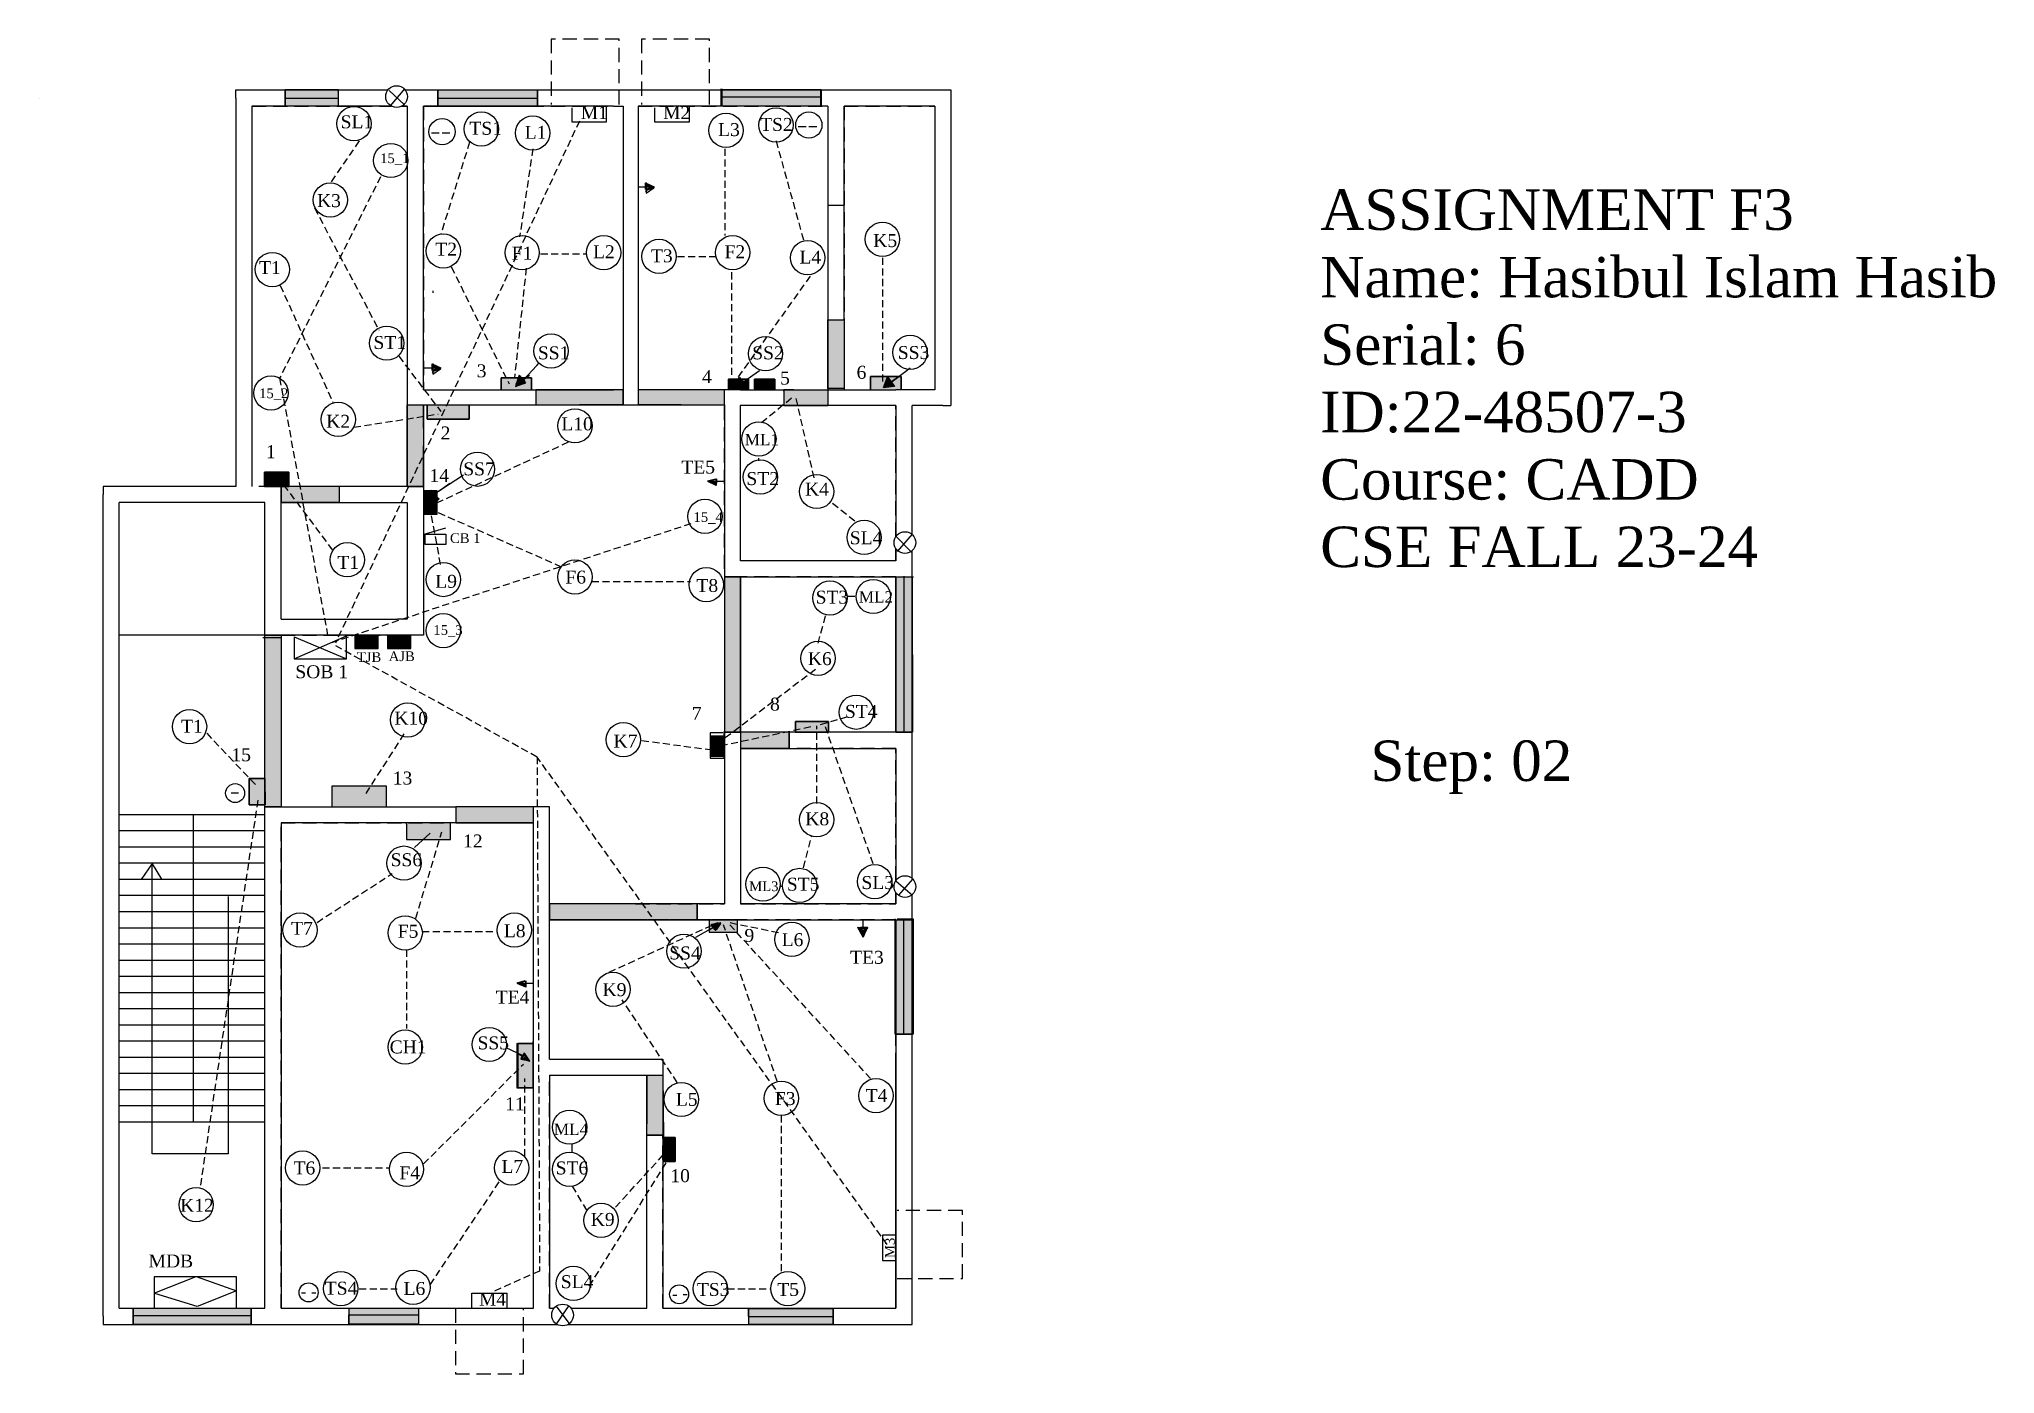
# Model space of a CAD drawing. Header units: inches. Extents: x -273 to 936, y -57 to 768.
import ezdxf

# ---------------------------------------------------------------- set-up
doc = ezdxf.new("R2010")
doc.units = ezdxf.units.IN
doc.header["$LTSCALE"] = 35
doc.header["$MEASUREMENT"] = 0
doc.linetypes.add('HIDDEN', pattern=[0.375, 0.25, -0.125])
doc.linetypes.add('HIDDEN2', pattern=[0.1875, 0.125, -0.0625])

msp = doc.modelspace()

# ---------------------------------------------------------------- texts
at = {"attachment_point": 1}
for s, insert, char_height, width in [('{\\fTimes New Roman|b0|i0|c0|p18;\\C102;M1}', (61.8, 726.7), 8, 93.732), ('{\\fTimes New Roman|b0|i0|c0|p18;\\C102;M2}', (112.7, 726.7), 8, 93.732), ('{\\fTimes New Roman|b0|i0|c0|p18;SL1}', (-86.6, 721), 8, 93.732), ('{\\fTimes New Roman|b0|i0|c0|p18;TS1}', (-7, 717), 8, 93.732), ('{\\fTimes New Roman|b0|i0|c0|p18;L1}', (27.2, 714.5), 8, 93.732), ('{\\fTimes New Roman|b0|i0|c0|p18;L3}', (146.7, 716.2), 8, 93.732), ('{\\fTimes New Roman|b0|i0|c0|p18;TS2}', (172.7, 719.4), 8, 93.732), ('{\\fTimes New Roman|b0|i0|c0|p18;15_1}', (-62.2, 697.5), 6, 93.732), ('{\\fTimes New Roman|b0|i0|c0|p18;K3}', (-101.2, 672.3), 8, 93.732), ('{\\fTimes New Roman|b0|i0|c0|p18;\\C6;ASSIGNMENT F3\\PName: Hasibul Islam Hasib\\PSerial: 6\\PID:22-48507-3\\PCourse: CADD\\PCSE FALL 23-24}', (518.9, 675.2), 25, 568.234), ('{\\fTimes New Roman|b0|i0|c0|p18;T2}', (-28.1, 642.3), 8, 93.732), ('{\\fTimes New Roman|b0|i0|c0|p18;L2}', (69.4, 640.7), 8, 93.732), ('{\\fTimes New Roman|b0|i0|c0|p18;F2}', (150.7, 640.7), 8, 93.732), ('{\\fTimes New Roman|b0|i0|c0|p18;K5}', (242.6, 647.6), 8, 93.732), ('{\\fTimes New Roman|b0|i0|c0|p18;T1}', (-137, 630.9), 8, 93.732), ('{\\fTimes New Roman|b0|i0|c0|p18;F1}', (19.1, 639.8), 8, 93.732), ('{\\fTimes New Roman|b0|i0|c0|p18;T3}', (105.2, 638.2), 8, 93.732), ('{\\fTimes New Roman|b0|i0|c0|p18;L4}', (197, 637.4), 8, 93.732), ('{\\fTimes New Roman|b0|i0|c0|p18;ST1}', (-66.3, 584.6), 8, 93.732), ('{\\fTimes New Roman|b0|i0|c0|p18;SS1}', (35.3, 578.2), 8, 93.732), ('{\\fTimes New Roman|b0|i0|c0|p18;SS2}', (167.8, 578.2), 8, 93.732), ('{\\fTimes New Roman|b0|i0|c0|p18;SS3}', (257.8, 578.4), 8, 93.732), ('{\\fTimes New Roman|b0|i0|c0|p18;\\C30;3}', (-2.5, 567.1), 8, 93.732), ('{\\fTimes New Roman|b0|i0|c0|p18;\\C30;4}', (136.8, 563.5), 8, 93.732), ('{\\fTimes New Roman|b0|i0|c0|p18;\\C30;5}', (185, 562.6), 8, 93.732), ('{\\fTimes New Roman|b0|i0|c0|p18;\\C30;6}', (232.3, 566.2), 8, 93.732), ('{\\fTimes New Roman|b0|i0|c0|p18;15_2}', (-137, 552.2), 6, 93.732), ('{\\fTimes New Roman|b0|i0|c0|p18;K2}', (-95.5, 535.9), 8, 93.732), ('{\\fTimes New Roman|b0|i0|c0|p18;L10}', (49.8, 534.3), 8, 93.732), ('{\\fTimes New Roman|b0|i0|c0|p18;\\C30;2}', (-24.8, 528.7), 8, 93.732), ('{\\fTimes New Roman|b0|i0|c0|p18;ML1}', (163.2, 524.1), 7, 93.732), ('{\\fTimes New Roman|b0|i0|c0|p18;\\C30;1}', (-132.8, 517.1), 8, 93.732), ('{\\fTimes New Roman|b0|i0|c0|p18;\\C30;14}', (-31.7, 502.4), 8, 93.732), ('{\\fTimes New Roman|b0|i0|c0|p18;SS7}', (-10.8, 506.5), 8, 93.732), ('{\\fTimes New Roman|b0|i0|c0|p18;\\C52;TE5}', (124, 507.6), 8, 93.732), ('{\\fTimes New Roman|b0|i0|c0|p18;ST2}', (164.2, 500.5), 8, 93.732), ('{\\fTimes New Roman|b0|i0|c0|p18;K4}', (200.4, 494), 8, 93.732), ('{\\fTimes New Roman|b0|i0|c0|p18;\\C102;15_4}', (131.5, 475.7), 6, 93.732), ('{\\fTimes New Roman|b0|i0|c0|p18;\\C4;CB 1}', (-19, 462.7), 6, 93.732), ('{\\fTimes New Roman|b0|i0|c0|p18;SL4}', (228.1, 463.9), 8, 93.732), ('{\\fTimes New Roman|b0|i0|c0|p18;T1}', (-88.6, 448.7), 8, 93.732), ('{\\fTimes New Roman|b0|i0|c0|p18;L9}', (-28.1, 437), 8, 93.732), ('{\\fTimes New Roman|b0|i0|c0|p18;F6}', (52.3, 439.6), 8, 93.732), ('{\\fTimes New Roman|b0|i0|c0|p18;T8}', (133.3, 434.4), 8, 93.732), ('{\\fTimes New Roman|b0|i0|c0|p18;ST3}', (207, 427.2), 8, 93.732), ('{\\fTimes New Roman|b0|i0|c0|p18;ML2}', (233.7, 426.9), 7, 93.732), ('{\\fTimes New Roman|b0|i0|c0|p18;\\C102;15_3}', (-29.3, 405.9), 6, 93.732), ('{\\fTimes New Roman|b0|i0|c0|p18;\\C52;TJB}', (-76.6, 389.2), 6, 93.732), ('{\\fTimes New Roman|b0|i0|c0|p18;\\C140;AJB}', (-56.9, 389.7), 6, 93.732), ('{\\fTimes New Roman|b0|i0|c0|p18;K6}', (202.2, 389.2), 8, 93.732), ('{\\fTimes New Roman|b0|i0|c0|p18;\\C30;SOB 1}', (-114.6, 381.1), 8, 93.732), ('{\\fTimes New Roman|b0|i0|c0|p18;K10}', (-53.4, 352.4), 8, 93.732), ('{\\fTimes New Roman|b0|i0|c0|p18;\\C30;7}', (130.5, 355.4), 8, 93.732), ('{\\fTimes New Roman|b0|i0|c0|p18;\\C30;8}', (178.8, 361.1), 8, 93.732), ('{\\fTimes New Roman|b0|i0|c0|p18;ST4}', (225.1, 356.6), 8, 93.732), ('{\\fTimes New Roman|b0|i0|c0|p18;T1}', (-185.2, 347.4), 8, 93.732), ('{\\fTimes New Roman|b0|i0|c0|p18;\\C30;15}', (-154.1, 329.8), 8, 93.732), ('{\\fTimes New Roman|b0|i0|c0|p18;K7}', (82.1, 338.2), 8, 93.732), ('{\\fTimes New Roman|b0|i0|c0|p18;\\C30;13}', (-54.4, 315.4), 8, 93.732), ('{\\fTimes New Roman|b0|i0|c0|p18;K8}', (200.6, 290.2), 8, 93.732), ('{\\fTimes New Roman|b0|i0|c0|p18;\\C30;12}', (-10.9, 276.5), 8, 93.732), ('{\\fTimes New Roman|b0|i0|c0|p18;SS6}', (-55.7, 264.9), 8, 93.732), ('{\\fTimes New Roman|b0|i0|c0|p18;ML3}', (165.9, 247.5), 6, 93.732), ('{\\fTimes New Roman|b0|i0|c0|p18;ST5}', (189.2, 249.8), 8, 93.732), ('{\\fTimes New Roman|b0|i0|c0|p18;SL3}', (235.3, 250.8), 8, 93.732), ('{\\fTimes New Roman|b0|i0|c0|p18;T7}', (-117.2, 222.5), 8, 93.732), ('{\\fTimes New Roman|b0|i0|c0|p18;F5}', (-51.3, 220.7), 8, 93.732), ('{\\fTimes New Roman|b0|i0|c0|p18;L8}', (14.3, 221), 8, 93.732), ('{\\fTimes New Roman|b0|i0|c0|p18;\\C30;9}', (163, 218.1), 8, 93.732), ('{\\fTimes New Roman|b0|i0|c0|p18;SS4}', (116.5, 207.3), 8, 93.732), ('{\\fTimes New Roman|b0|i0|c0|p18;L6}', (186, 215.5), 8, 93.732), ('{\\fTimes New Roman|b0|i0|c0|p18;\\C52;TE3}', (228.3, 204.6), 8, 93.732), ('{\\fTimes New Roman|b0|i0|c0|p18;K9}', (75.3, 184.6), 8, 93.732), ('{\\fTimes New Roman|b0|i0|c0|p18;\\C52;TE4}', (9.3, 180), 8, 93.732), ('{\\fTimes New Roman|b0|i0|c0|p18;CH1}', (-56.3, 149.2), 8, 93.732), ('{\\fTimes New Roman|b0|i0|c0|p18;SS5}', (-2, 151.7), 8, 93.732), ('{\\fTimes New Roman|b0|i0|c0|p18;\\C30;11}', (15.1, 114), 8, 93.732), ('{\\fTimes New Roman|b0|i0|c0|p18;L5}', (120.6, 116.8), 8, 93.732), ('{\\fTimes New Roman|b0|i0|c0|p18;F3}', (181.8, 117.3), 8, 93.732), ('{\\fTimes New Roman|b0|i0|c0|p18;T4}', (237.9, 119.2), 8, 93.732), ('{\\fTimes New Roman|b0|i0|c0|p18;ML4}', (45.2, 97.8), 7, 93.732), ('{\\fTimes New Roman|b0|i0|c0|p18;T6}', (-115.7, 74.4), 8, 93.732), ('{\\fTimes New Roman|b0|i0|c0|p18;L7}', (12.8, 75.3), 8, 93.732), ('{\\fTimes New Roman|b0|i0|c0|p18;ST6}', (46.3, 74.4), 8, 93.732), ('{\\fTimes New Roman|b0|i0|c0|p18;F4}', (-50.3, 71.4), 8, 93.732), ('{\\fTimes New Roman|b0|i0|c0|p18;\\C30;10}', (117.2, 69.6), 8, 93.732), ('{\\fTimes New Roman|b0|i0|c0|p18;K12}', (-185.8, 51.3), 8, 93.732), ('{\\fTimes New Roman|b0|i0|c0|p18;K9}', (68, 42.6), 8, 93.732), ('{\\fTimes New Roman|b0|i0|c0|p18;\\C30;MDB}', (-205.3, 16.9), 8, 93.732), ('{\\fTimes New Roman|b0|i0|c0|p18;TS4}', (-96.4, 0.1), 8, 93.732), ('{\\fTimes New Roman|b0|i0|c0|p18;SL4}', (49.5, 4.1), 8, 93.732), ('{\\fTimes New Roman|b0|i0|c0|p18;L6}', (-47.7, -0.1), 8, 93.732), ('{\\fTimes New Roman|b0|i0|c0|p18;\\C102;M4}', (-1.1, -6.7), 8, 93.732), ('{\\fTimes New Roman|b0|i0|c0|p18;TS3}', (133.6, -0.7), 8, 93.732), ('{\\fTimes New Roman|b0|i0|c0|p18;T5}', (183.3, -0.7), 8, 93.732)]:
    msp.add_mtext(s, dxfattribs=dict(at, insert=insert, char_height=char_height, width=width))
at = {"linetype": 'HIDDEN2', "insert": (549.9, 334.6), "char_height": 25, "width": 307.125, "attachment_point": 1}
msp.add_mtext('{\\fTimes New Roman|b0|i0|c0|p18;Step: 02}', dxfattribs=at)
at = {"insert": (249.9, 14.7), "char_height": 6, "width": 93.732, "attachment_point": 1, "rotation": 90}
msp.add_mtext('{\\fTimes New Roman|b0|i0|c0|p18;\\C102;M3}', dxfattribs=at)

# ---------------------------------------------------------------- hatches: boundary and pattern name
h = msp.add_hatch(color=256)
h.set_gradient(color1=(10, 245, 41), color2=(157, 251, 170), one_color=1, tint=0.8, name='CYLINDER')
h.paths.add_polyline_path([(-121, 736.7), (-121, 726.7), (-88.1, 726.7), (-88.1, 736), (-88.1, 736.7)])
at = {"linetype": 'HIDDEN2'}
h = msp.add_hatch(color=256, dxfattribs=at)
h.set_gradient(color1=(251, 255, 0), one_color=1, tint=1)
h.paths.add_polyline_path([(-88.1, 731.7), (-88.1, 736), (-88.1, 736.7), (-120.9, 736.7), (-120.9, 731.7)])
h.paths.add_polyline_path([(-88.1, 726.8), (-88.1, 731.7), (-120.9, 731.7), (-120.9, 726.8)])
h = msp.add_hatch(color=256)
h.set_gradient(color1=(10, 245, 41), color2=(157, 251, 170), one_color=1, tint=0.8, name='CYLINDER')
h.paths.add_polyline_path([(35.1, 726.7), (35.1, 736.7), (-26.7, 736.7), (-26.7, 726.7)])
h = msp.add_hatch(color=256, dxfattribs=at)
h.set_gradient(color1=(251, 255, 0), one_color=1, tint=1)
h.paths.add_polyline_path([(35.1, 736.6), (-26.6, 736.6), (-26.6, 731.6), (35.1, 731.6)])
h.paths.add_polyline_path([(35.1, 731.6), (-26.6, 731.6), (-26.6, 726.7), (35.1, 726.7)])
h = msp.add_hatch(color=256)
h.set_gradient(color1=(10, 245, 41), color2=(157, 251, 170), one_color=1, tint=0.8, name='CYLINDER')
h.paths.add_polyline_path([(210, 726.7), (210, 736.7), (149, 736.7), (149, 726.7)])
h = msp.add_hatch(color=256, dxfattribs=at)
h.set_gradient(color1=(251, 255, 0), one_color=1, tint=1)
h.paths.add_polyline_path([(210, 732.4), (210, 736.7), (149, 736.7), (149, 732.4)])
h.paths.add_polyline_path([(210, 726.7), (210, 732.4), (149, 732.4), (149, 726.7)])
h = msp.add_hatch(color=256)
h.set_gradient(color1=(187, 228, 180), color2=(187, 228, 180), one_color=1, tint=0.8, name='CYLINDER')
h.paths.add_polyline_path([(214.6, 552.1), (214.6, 551.4), (224.6, 551.4), (224.6, 552.1), (224.6, 594.7), (214.6, 594.7)])
h = msp.add_hatch(color=256)
h.set_gradient(color1=(196, 217, 191), color2=(196, 217, 191), one_color=1, tint=0.8, name='CYLINDER')
h.paths.add_polyline_path([(21.7, 554.3), (24.9, 558.4), (24.2, 557.5), (25.1, 558.4), (24.9, 558.7), (24.4, 558.7), (21.8, 554.9), (23.1, 558.7), (12.6, 558.7), (12.6, 551.4), (31.4, 551.4), (31.4, 558.7), (27.7, 558.7), (26.3, 557.7), (27, 556.7), (26.9, 556.6), (27.7, 555.6), (27.1, 555.5)])
h = msp.add_hatch(color=256)
h.set_gradient(color1=(196, 217, 191), color2=(196, 217, 191), one_color=1, tint=0.8, name='CYLINDER')
h.paths.add_polyline_path([(157.9, 553.4), (159.5, 558), (153.2, 558), (153.2, 552), (153.2, 551.4), (160.6, 551.4), (165.6, 551.4), (165.6, 551.5), (165.6, 552.6), (165.6, 558), (164.8, 558), (162.4, 556.2), (163.1, 555.2), (163, 555.1), (163.8, 554), (163.2, 554), (157.8, 552.8), (161, 556.9), (160.3, 556), (161.2, 556.9), (160.7, 557.6)])
h = msp.add_hatch(color=256)
h.set_gradient(color1=(196, 217, 191), color2=(196, 217, 191), one_color=1, tint=0.8, name='CYLINDER')
h.paths.add_polyline_path([(169.3, 558), (169.3, 552), (169.3, 551.4), (181.8, 551.4), (181.7, 552.6), (181.7, 558)])
h = msp.add_hatch(color=256)
h.set_gradient(color1=(196, 217, 191), color2=(196, 217, 191), one_color=1, tint=0.8, name='CYLINDER')
h.paths.add_polyline_path([(259.8, 559.6), (240.9, 559.6), (240.9, 551.5), (240.9, 551.4), (256.6, 551.4), (259.8, 551.4), (259.8, 551.5)])
h.paths.add_polyline_path([(252.3, 557.8), (252.8, 557.2), (252.9, 557.3), (252.5, 558), (252.5, 558)], flags=0)
h.paths.add_polyline_path([(248.9, 552.8), (251, 558.2), (251.2, 558.8), (251.3, 558.8), (251.5, 559.3), (252, 558.6), (251.9, 558.4), (252.4, 557.3), (252.6, 556.9), (252.8, 557.1), (253.6, 556), (253.8, 556.2), (254.5, 555.2), (254.5, 555.1), (255.3, 554), (254.8, 554), (255, 553.7), (255.2, 553.7), (255, 553.7), (255.2, 553.5)], flags=16)
h.paths.add_polyline_path([(254.5, 554.2), (253.3, 554), (254.6, 553.7), (251.6, 553.3), (249.3, 552.8), (249.5, 553.1), (249.3, 553.1), (249.5, 553.4), (249.6, 553.6), (249.5, 553.5), (249.7, 553.8), (251.2, 557.6), (249.1, 552.9), (251.5, 559), (251.6, 558.7), (251.7, 558.7), (252.4, 557.3), (252.3, 557.2), (252.5, 557), (252.5, 557), (252.5, 557), (253, 556), (253.2, 556.2), (253, 555.9), (253.2, 555.4), (254, 555.7), (253.8, 555.1), (254, 555.2), (253.8, 555.1), (253.7, 554.5), (254.5, 554.6), (253.6, 554.3)], flags=0)
h.paths.add_polyline_path([(252.9, 554.6), (253, 554.4), (252.7, 554.6), (252.1, 554.3), (251.3, 553.7), (249.8, 553.2), (251.3, 555.2), (251.1, 555.3), (251.1, 555), (251.1, 555.3), (250.8, 555.5), (251.2, 555.5), (251.6, 556.8), (251.9, 556.3), (252, 557), (252.3, 556.1), (252.5, 556.8), (252.7, 555.6), (252.8, 555.6), (252.7, 555.6), (252.8, 555.1), (253.6, 555.5), (252.9, 554.9), (252.9, 554.6), (253, 554.7)], flags=0)
h = msp.add_hatch(color=256)
h.set_gradient(color1=(187, 228, 180), color2=(187, 228, 180), one_color=1, tint=0.8, name='CYLINDER')
h.paths.add_polyline_path([(88.1, 542), (88.1, 551.4), (82, 551.4), (34, 551.4), (34, 542)])
h = msp.add_hatch(color=256)
h.set_gradient(color1=(187, 228, 180), color2=(187, 228, 180), one_color=1, tint=0.8, name='CYLINDER')
h.paths.add_polyline_path([(145.3, 542), (150.6, 542), (150.6, 551.4), (145.3, 551.4), (97.3, 551.4), (97.3, 542)])
h = msp.add_hatch(color=256)
h.set_gradient(color1=(187, 228, 180), color2=(187, 228, 180), one_color=1, tint=0.8, name='CYLINDER')
h.paths.add_polyline_path([(193.5, 551.4), (187.3, 551.4), (187.3, 550.5), (187.3, 541.7), (214.6, 541.7), (214.6, 551.4)])
h = msp.add_hatch(color=256)
h.set_gradient(color1=(187, 228, 180), color2=(187, 228, 180), one_color=1, tint=0.8, name='CYLINDER')
h.paths.add_polyline_path([(-35.4, 527.7), (-35.4, 542), (-45.4, 542), (-45.4, 527.7), (-45.4, 491.7), (-35.4, 491.7)])
h = msp.add_hatch(color=256)
h.set_gradient(color1=(196, 217, 191), color2=(196, 217, 191), one_color=1, tint=0.8, name='CYLINDER')
h.paths.add_polyline_path([(-7.2, 533.3), (-7.2, 542), (-33.1, 542), (-33.1, 533.3)])
h = msp.add_hatch(color=256)
h.set_gradient(color1=(196, 217, 191), color2=(196, 217, 191), one_color=1, tint=0.8, name='CYLINDER')
h.paths.add_polyline_path([(-133.7, 500.4), (-133.7, 491.9), (-133.7, 491.7), (-128.4, 491.7), (-123.4, 491.7), (-118.7, 491.7), (-118.7, 491.9), (-118.7, 500.4)])
h = msp.add_hatch(color=256)
h.set_gradient(color1=(187, 228, 180), color2=(187, 228, 180), one_color=1, tint=0.8, name='CYLINDER')
h.paths.add_polyline_path([(-123.4, 491.7), (-123.4, 481.7), (-87.4, 481.7), (-87.4, 491.7)])
h = msp.add_hatch(color=256)
h.set_gradient(color1=(196, 217, 191), color2=(196, 217, 191), one_color=1, tint=0.8, name='CYLINDER')
h.paths.add_polyline_path([(-35.4, 474.6), (-34.9, 474.6), (-26.9, 474.6), (-26.9, 489), (-34.1, 489), (-35.4, 489)])
h = msp.add_hatch(color=256)
h.set_gradient(color1=(187, 228, 180), color2=(187, 228, 180), one_color=1, tint=0.8, name='CYLINDER')
h.paths.add_polyline_path([(160.6, 435.7), (150.6, 435.7), (150.6, 387.7), (150.6, 339.7), (160.6, 339.7)])
h = msp.add_hatch(color=256)
h.set_gradient(color1=(10, 245, 41), color2=(157, 251, 170), one_color=1, tint=0.8, name='CYLINDER')
h.paths.add_polyline_path([(266.6, 435.7), (256.6, 435.7), (256.6, 339.7), (266.6, 339.7)])
h = msp.add_hatch(color=256, dxfattribs=at)
h.set_gradient(color1=(251, 255, 0), one_color=1, tint=1)
h.paths.add_polyline_path([(256.6, 339.7), (266.6, 339.7), (266.6, 435.7), (256.6, 435.7)])
h = msp.add_hatch(color=256)
h.set_gradient(color1=(187, 228, 180), color2=(187, 228, 180), one_color=1, tint=0.8, name='CYLINDER')
h.paths.add_polyline_path([(-123.4, 399.7), (-133.4, 399.7), (-133.4, 293.7), (-123.4, 293.7)])
h = msp.add_hatch(color=256)
h.set_gradient(color1=(142, 170, 85), one_color=1, tint=1)
h.paths.add_polyline_path([(-63.5, 391.5), (-63.5, 398.7), (-63.5, 399.7), (-77.9, 399.7), (-77.9, 399.4), (-77.9, 391.5)])
h = msp.add_hatch(color=256)
h.set_gradient(color1=(142, 170, 85), color2=(162, 185, 116), one_color=1, tint=0.59, name='HEMISPHERICAL')
h.paths.add_polyline_path([(-63.5, 391.5), (-63.5, 398.7), (-63.5, 399.7), (-77.9, 399.7), (-77.9, 399.4), (-77.9, 391.5)])
h = msp.add_hatch(color=256)
h.set_gradient(color1=(40, 192, 215), color2=(78, 203, 223), one_color=1, tint=0.59, name='HEMISPHERICAL')
h.paths.add_polyline_path([(-43.3, 391.5), (-43.3, 398.7), (-43.3, 399.7), (-57.7, 399.7), (-57.7, 399.4), (-57.7, 391.5)])
h = msp.add_hatch(color=256)
h.set_gradient(color1=(187, 228, 180), color2=(187, 228, 180), one_color=1, tint=0.8, name='CYLINDER')
h.paths.add_polyline_path([(160.6, 339.7), (160.6, 329.7), (190.6, 329.7), (190.6, 339.7)])
h = msp.add_hatch(color=256)
h.set_gradient(color1=(196, 217, 191), color2=(196, 217, 191), one_color=1, tint=0.8, name='CYLINDER')
h.paths.add_polyline_path([(215, 339.7), (215, 340.5), (215, 346.3), (194.5, 346.3), (194.5, 339.9), (194.5, 339.9), (194.5, 339.7)])
h = msp.add_hatch(color=256)
h.set_gradient(color1=(196, 217, 191), color2=(196, 217, 191), one_color=1, tint=0.8, name='CYLINDER')
h.paths.add_polyline_path([(142.2, 325), (150.6, 325), (150.6, 337.5), (142.2, 337.5)])
h = msp.add_hatch(color=256)
h.set_gradient(color1=(196, 217, 191), color2=(196, 217, 191), one_color=1, tint=0.8, name='CYLINDER')
h.paths.add_polyline_path([(-143.2, 311.1), (-143.2, 294.9), (-134.3, 294.9), (-134.2, 294.9), (-133.4, 294.9), (-133.4, 311.1), (-133.5, 311.1)])
h = msp.add_hatch(color=256)
h.set_gradient(color1=(196, 217, 191), color2=(196, 217, 191), one_color=1, tint=0.8, name='CYLINDER')
h.paths.add_polyline_path([(-58.4, 293.7), (-58.4, 306.5), (-91.8, 306.5), (-91.8, 293.7)])
h = msp.add_hatch(color=256)
h.set_gradient(color1=(187, 228, 180), color2=(187, 228, 180), one_color=1, tint=0.8, name='CYLINDER')
h.paths.add_polyline_path([(-15.4, 293.7), (-15.4, 283.7), (32.6, 283.7), (32.6, 293.7)])
h = msp.add_hatch(color=256)
h.set_gradient(color1=(196, 217, 191), color2=(196, 217, 191), one_color=1, tint=0.8, name='CYLINDER')
h.paths.add_polyline_path([(-45.9, 283.7), (-45.9, 283.6), (-45.9, 282.8), (-45.9, 273.4), (-18.7, 273.4), (-18.7, 282.8), (-18.7, 283.7)])
h = msp.add_hatch(color=256)
h.set_gradient(color1=(187, 228, 180), color2=(187, 228, 180), one_color=1, tint=0.8, name='CYLINDER')
h.paths.add_polyline_path([(112.6, 127.7), (102.6, 127.7), (102.6, 97.7), (102.6, 90.7), (112.6, 90.7), (112.6, 97.7)])
h.paths.add_polyline_path([(42.6, 233.7), (42.6, 223.7), (90.6, 223.7), (133.8, 223.7), (133.8, 233.7), (90.6, 233.7)])
h = msp.add_hatch(color=256)
h.set_gradient(color1=(196, 217, 191), color2=(196, 217, 191), one_color=1, tint=0.8, name='CYLINDER')
h.paths.add_polyline_path([(158.6, 216.1), (158.6, 223.7), (141.1, 223.7), (141.1, 217.6), (143.7, 219.1), (143.1, 219.9), (142.3, 220.8), (148.5, 222), (147.2, 220.4), (145.1, 217.2), (144.7, 217.7), (144.7, 217.7), (143.7, 219.1), (141.1, 217.6), (141.1, 216.1)])
h = msp.add_hatch(color=256, dxfattribs=at)
h.set_gradient(color1=(251, 255, 0), one_color=1, tint=1)
h.paths.add_polyline_path([(256.6, 153.1), (261.4, 153.1), (261.4, 223.8), (256.6, 223.8)])
h.paths.add_polyline_path([(266.6, 224.4), (261.4, 224.4), (261.4, 153.1), (266.6, 153.1)])
h = msp.add_hatch(color=256)
h.set_gradient(color1=(10, 245, 41), color2=(157, 251, 170), one_color=1, tint=0.8, name='CYLINDER')
h.paths.add_polyline_path([(266.6, 223.8), (256.6, 223.8), (256.6, 153.1), (266.6, 153.1)])
h = msp.add_hatch(color=256)
h.set_gradient(color1=(196, 217, 191), color2=(196, 217, 191), one_color=1, tint=0.8, name='CYLINDER')
h.paths.add_polyline_path([(32.6, 147.4), (23, 147.4), (23, 141.2), (25.9, 139.8), (26.4, 140.6), (26.9, 141.6), (30.4, 136.4), (28.4, 137), (24.7, 137.6), (25, 138.2), (25, 138.2), (25.9, 139.8), (23, 141.2), (23, 120.2), (32.6, 120.2)])
h = msp.add_hatch(color=256)
h.set_gradient(color1=(196, 217, 191), color2=(196, 217, 191), one_color=1, tint=0.8, name='CYLINDER')
h.paths.add_polyline_path([(112.6, 74.4), (120.1, 74.4), (120.1, 89.2), (112.6, 89.2)])
h = msp.add_hatch(color=256)
h.set_gradient(color1=(10, 245, 41), color2=(157, 251, 170), one_color=1, tint=0.8, name='CYLINDER')
h.paths.add_polyline_path([(-141.8, -26.3), (-141.8, -16.3), (-150.9, -16.3), (-150.9, -16.3), (-201.9, -16.3), (-201.9, -16.3), (-214.9, -16.3), (-214.9, -26.3)])
h = msp.add_hatch(color=256, dxfattribs=at)
h.set_gradient(color1=(251, 255, 0), one_color=1, tint=1)
h.paths.add_polyline_path([(217.8, -21.5), (217.8, -16.6), (165.6, -16.6), (165.6, -21.5)])
h.paths.add_polyline_path([(217.8, -26.1), (217.8, -21.5), (165.6, -21.5), (165.6, -26.1)])
h.paths.add_polyline_path([(-38.4, -20.3), (-38.4, -16.3), (-81.5, -16.3), (-81.5, -20.3)])
h.paths.add_polyline_path([(-81.5, -20.3), (-81.5, -26.1), (-38.4, -26.1), (-38.4, -20.3)])
h.paths.add_polyline_path([(-214.9, -16.5), (-214.9, -20.8), (-141.8, -20.8), (-141.8, -16.5)])
h.paths.add_polyline_path([(-214.9, -20.8), (-214.9, -26.2), (-141.8, -26.2), (-141.8, -20.8)])
h = msp.add_hatch(color=256)
h.set_gradient(color1=(10, 245, 41), color2=(157, 251, 170), one_color=1, tint=0.8, name='CYLINDER')
h.paths.add_polyline_path([(-38.4, -26.3), (-38.4, -16.3), (-81.5, -16.3), (-81.5, -26.3)])
h = msp.add_hatch(color=256)
h.set_gradient(color1=(10, 245, 41), color2=(157, 251, 170), one_color=1, tint=0.8, name='CYLINDER')
h.paths.add_polyline_path([(165.5, -16.3), (165.5, -26.3), (217.9, -26.3), (217.9, -16.3)])
h = msp.add_hatch(color=256, dxfattribs=at)
h.set_gradient(color1=(251, 255, 0), one_color=1, tint=1)
h.paths.add_polyline_path([(217.8, -21.5), (217.8, -16.6), (165.6, -16.6), (165.6, -21.5)])
h.paths.add_polyline_path([(217.8, -26.1), (217.8, -21.5), (165.6, -21.5), (165.6, -26.1)])

# ---------------------------------------------------------------- linework, layer by layer
at = {"linetype": 'HIDDEN'}
for p, q in [((85.6, 768.1), (43.5, 768.1)), ((43.5, 768.1), (43.5, 727.7)), ((85.6, 727.7), (85.6, 768.1)), ((141.3, 768.1), (99.3, 768.1)), ((99.3, 768.1), (99.3, 727.7)), ((141.3, 727.7), (141.3, 768.1)), ((-141.4, 726.7), (-141.4, 491.7)), ((-141.4, 726.7), (-55.2, 726.7)), ((-55.2, 726.7), (-141.4, 726.7)), ((-45.4, 726.7), (-48.8, 726.7)), ((-48.8, 726.7), (-45.4, 726.7)), ((-45.4, 726.7), (-45.4, 527.7)), ((-35.4, 726.7), (82, 726.7)), ((-35.4, 726.7), (-35.4, 551.4)), ((82, 726.7), (-35.4, 726.7)), ((97.3, 726.7), (214.6, 726.7)), ((214.6, 726.7), (97.3, 726.7)), ((214.6, 726.7), (214.6, 594.7)), ((224.6, 726.7), (280.6, 726.7)), ((280.6, 726.7), (224.6, 726.7)), ((224.6, 726.7), (224.6, 594.7)), ((-35.4, 542), (-35.4, 527.7)), ((145.3, 542), (150.6, 542)), ((150.6, 440.7), (150.6, 542)), ((160.6, 445.7), (160.6, 541.7)), ((256.6, 460.6), (256.6, 541.7)), ((256.6, 460.6), (256.6, 541.7)), ((256.6, 460.6), (256.6, 541.7)), ((-128.4, 491.7), (-141.4, 491.7)), ((256.6, 445.7), (256.6, 453.2)), ((256.6, 445.7), (256.6, 453.2)), ((256.6, 445.7), (256.6, 453.2)), ((256.6, 435.7), (155.6, 435.7)), ((256.6, 445.7), (160.6, 445.7)), ((256.6, 339.7), (256.6, 435.7)), ((-123.4, 399.7), (-46.4, 399.7)), ((256.6, 339.7), (190.6, 339.7)), ((256.6, 329.7), (190.6, 329.7)), ((256.6, 248.1), (256.6, 329.7)), ((-128.4, 293.7), (-20.4, 293.7)), ((-123.4, -16.3), (-123.4, 283.7)), ((-123.4, 283.7), (-20.4, 283.7)), ((150.6, 233.7), (95.6, 233.7)), ((95.6, 233.7), (150.6, 233.7)), ((256.6, 233.7), (160.6, 233.7)), ((160.6, 233.7), (256.6, 233.7)), ((256.6, 233.7), (256.6, 240.6)), ((256.6, 223.7), (90.6, 223.7)), ((155.6, 223.7), (95.6, 223.7)), ((155.6, 223.7), (95.6, 223.7)), ((155.6, 223.7), (95.6, 223.7)), ((256.6, 223.7), (155.6, 223.7)), ((256.6, 132.7), (256.6, 223.7)), ((256.6, 132.7), (256.6, 223.7)), ((42.6, -16.3), (42.6, 127.7)), ((256.6, -16.3), (256.6, 132.7)), ((256.6, -16.3), (256.6, 132.7)), ((102.6, -16.3), (102.6, 90.7)), ((112.6, -16.3), (112.6, 90.7)), ((297.7, 44.2), (257.3, 44.2)), ((297.7, 2.1), (297.7, 44.2)), ((257.3, 2.1), (297.7, 2.1)), ((-123.4, -16.3), (32.6, -16.3)), ((-15.7, -16.5), (-15.7, -56.9)), ((26.4, -56.9), (26.4, -16.5)), ((42.6, -16.3), (45.3, -16.3)), ((55.9, -16.3), (102.6, -16.3)), ((112.6, -16.3), (256.6, -16.3)), ((-15.7, -56.9), (26.4, -56.9))]:
    msp.add_line(p, q, dxfattribs=at)
for p, q in [((-273, 731.5), (-273, 731.5)), ((-151.4, 731.7), (-151.4, 736.7)), ((-151.4, 736.7), (-146.4, 736.7)), ((-151.4, 731.7), (-151.4, 491.7)), ((-146.4, 736.7), (-57.3, 736.7)), ((-141.4, 726.7), (-141.4, 491.7)), ((-55.2, 726.7), (-141.4, 726.7)), ((-121, 736.7), (-121, 726.6)), ((-87.9, 736.7), (-120.9, 736.7)), ((-120.9, 736.7), (-120.9, 731.7)), ((-120.9, 736.6), (-120.9, 726.8)), ((-120.9, 731.7), (-87.8, 731.7)), ((-120.9, 726.8), (-87.9, 726.8)), ((-88.1, 736), (-88.1, 736.7)), ((-88.1, 736), (-88.1, 726.6)), ((-88.1, 736), (-88.1, 736)), ((-87.9, 726.8), (-87.9, 736.7)), ((-56.6, 736.4), (-47.1, 727.5)), ((-47.1, 737.4), (-55.9, 726.9)), ((-45.4, 726.7), (-48.8, 726.7)), ((-46.7, 736.7), (-40.4, 736.7)), ((-45.4, 726.7), (-45.4, 527.7)), ((-40.4, 736.7), (89.6, 736.7)), ((-35.4, 551.4), (-35.4, 726.7)), ((82, 726.7), (-35.4, 726.7)), ((-26.7, 736.7), (-26.7, 726.7)), ((-26.6, 736.7), (-26.6, 726.7)), ((35.1, 736.6), (-26.6, 736.6)), ((-26.6, 736.6), (-26.6, 731.6)), ((-26.6, 731.6), (35, 731.6)), ((-26.6, 726.7), (35.1, 726.7)), ((30.4, 726.3), (30.4, 726.8)), ((35.1, 736.7), (35.1, 726.7)), ((35.1, 726.7), (35.1, 736.6)), ((56.3, 725.7), (56.3, 717.1)), ((77.8, 717.1), (77.8, 726.2)), ((82, 726.7), (88.1, 726.7)), ((88.1, 726.7), (88.1, 551.4)), ((89.6, 736.7), (219.6, 736.7)), ((214.6, 726.7), (97.3, 726.7)), ((97.3, 726.7), (97.3, 551.4)), ((107.4, 725.7), (107.4, 717.1)), ((129, 717.1), (129, 726.2)), ((148.7, 726.7), (148.7, 737.3)), ((148.7, 737.3), (148.7, 732.4)), ((148.7, 732.4), (210.9, 732.4)), ((210.4, 726.7), (148.7, 726.7)), ((149, 737.3), (149, 726.6)), ((149.2, 736.9), (210.4, 736.9)), ((210, 736.7), (210, 726.6)), ((210.4, 736.9), (210.4, 726.7)), ((214.6, 726.7), (214.6, 594.7)), ((219.6, 736.7), (285.6, 736.7)), ((280.6, 726.7), (224.6, 726.7)), ((224.6, 594.7), (224.6, 726.7)), ((280.6, 726.7), (280.6, 551.4)), ((285.6, 736.7), (290.6, 736.7)), ((290.6, 736.7), (290.6, 731.7)), ((290.6, 731.7), (290.6, 546.7)), ((56.3, 717.1), (77.8, 717.1)), ((107.4, 717.1), (129, 717.1)), ((196.3, 714.2), (201.2, 714.2)), ((202.8, 714.2), (207.7, 714.2)), ((-30.4, 710.1), (-25.6, 710.1)), ((-23.9, 710.1), (-19.1, 710.1)), ((106.3, 677), (101.8, 677.9)), ((101.8, 675.2), (101.8, 677.9)), ((101.8, 677.9), (106.1, 676.6)), ((101.9, 677.7), (101.9, 679.3)), ((101.9, 679.3), (104.8, 677.3)), ((107.4, 676.7), (102.1, 679.1)), ((102.1, 675.3), (102.1, 678.1)), ((102.1, 678.1), (105.7, 676.3)), ((102.3, 679.6), (102.3, 673)), ((107.1, 676.4), (102.3, 678.8)), ((104.8, 677.3), (106.8, 676.7)), ((106.2, 676.7), (97, 676.7)), ((106.5, 676.8), (101.8, 675.2)), ((107, 676.3), (101.8, 674.4)), ((101.8, 674.4), (102.3, 673.5)), ((106.2, 676.3), (102.1, 675.3)), ((102.3, 673), (107, 676.3)), ((106.8, 676.7), (102.5, 675.3)), ((102.5, 675.3), (107.4, 676.7)), ((214.5, 665.5), (224.2, 665.5)), ((-29.7, 612.5), (-29.7, 611.4)), ((214.6, 594.7), (224.6, 594.7)), ((214.6, 594.7), (214.6, 552.1)), ((214.6, 594.7), (224.6, 594.7)), ((214.6, 552.1), (214.6, 594.7)), ((224.6, 594.7), (224.6, 552.1)), ((224.6, 594.7), (224.6, 552.1)), ((-25.7, 564.8), (-34.8, 564.8)), ((-25.6, 565.1), (-30.1, 566)), ((-30.1, 563.3), (-30.1, 566)), ((-30.1, 566), (-25.8, 564.7)), ((-25.4, 564.9), (-30.1, 563.3)), ((-24.9, 564.4), (-30.1, 562.5)), ((-30.1, 562.5), (-29.6, 561.6)), ((-30, 565.8), (-30, 567.4)), ((-30, 567.4), (-27, 565.4)), ((-24.5, 564.8), (-29.8, 567.2)), ((-29.8, 563.4), (-29.8, 566.2)), ((-29.8, 566.2), (-26.2, 564.4)), ((-25.7, 564.4), (-29.8, 563.4)), ((-29.6, 567.7), (-29.6, 561.1)), ((-24.8, 564.5), (-29.6, 566.9)), ((-29.6, 561.1), (-24.9, 564.4)), ((-25.1, 564.8), (-29.4, 563.4)), ((-29.4, 563.4), (-24.5, 564.8)), ((-27, 565.4), (-25.1, 564.8)), ((12.6, 551.4), (12.6, 558.7)), ((12.6, 558.7), (31.4, 558.7)), ((31.4, 558.7), (12.6, 558.7)), ((12.6, 558.7), (12.6, 551.4)), ((23.7, 560.4), (21.4, 553.5)), ((24.2, 557.5), (21.5, 553.6)), ((23.7, 560.4), (21.7, 554.3)), ((24.9, 558.4), (21.7, 554.3)), ((23.7, 560.4), (21.8, 554.9)), ((21.8, 554.9), (24.9, 559.5)), ((22.2, 554.7), (24.9, 558.4)), ((22.5, 554.8), (25.4, 558.9)), ((22.5, 555.4), (25.2, 558.6)), ((22.7, 555.1), (30.1, 560.5)), ((24.4, 558.7), (22.8, 555.7)), ((22.8, 555.7), (24.2, 557.5)), ((22.8, 554.7), (27, 556.7)), ((27, 556.7), (22.8, 555.2)), ((26.9, 556.4), (22.8, 555.7)), ((23.7, 558.7), (23, 556)), ((27.7, 555.6), (23.6, 560.1)), ((23.6, 560.1), (23.8, 556.9)), ((27.6, 555), (23.7, 560.4)), ((27.5, 555.6), (23.7, 560.4)), ((24.7, 556.5), (23.7, 558.7)), ((25, 556), (23.7, 557.7)), ((23.7, 557.7), (24.7, 556.5)), ((23.8, 556.9), (24.4, 558.7)), ((24.9, 559.5), (24, 560)), ((26.4, 557), (24.2, 557.5)), ((24.2, 557.5), (25, 556)), ((24.2, 555.4), (26.4, 557)), ((25.2, 558.6), (26.9, 556.4)), ((25.4, 558.9), (27, 556.7)), ((26.5, 557.5), (34.6, 566.4)), ((26.8, 556.8), (27.7, 555.6)), ((31.4, 558.7), (31.4, 551.4)), ((31.4, 551.4), (31.4, 558.7)), ((34.6, 566.4), (36.2, 568.1)), ((153.2, 552), (153.2, 558)), ((153.2, 558), (165.6, 558)), ((153.2, 558), (153.2, 551.4)), ((165.6, 558), (153.2, 558)), ((157.8, 553), (159.8, 559.1)), ((160.1, 559), (157.8, 553)), ((159.8, 558.5), (157.8, 552.8)), ((161, 556.9), (157.8, 552.8)), ((159.8, 558.8), (157.9, 553.4)), ((157.9, 553.4), (161, 558)), ((157.9, 552.9), (160.5, 557.1)), ((158, 553.3), (160.7, 558.1)), ((161.2, 557.4), (158, 553.3)), ((158.3, 553.2), (161, 556.9)), ((158.6, 553.3), (161.5, 557.3)), ((158.6, 553.9), (161.3, 557.1)), ((160.5, 557.1), (158.6, 554)), ((158.8, 553.6), (166.2, 559)), ((160, 558.8), (158.8, 554)), ((160, 557.6), (158.8, 555)), ((158.8, 554), (161.2, 557.4)), ((160, 558.1), (159.6, 556.2)), ((159.6, 556.2), (160.1, 557.3)), ((159.8, 559.1), (163.7, 554)), ((163.7, 553.5), (159.8, 558.8)), ((160.7, 558.1), (160, 558.9)), ((160, 558.9), (163.6, 554.2)), ((163.6, 554.2), (160, 558.8)), ((161, 558), (160, 558.5)), ((161.5, 556.2), (160, 558.1)), ((160.1, 557.3), (160, 557.6)), ((160.1, 554.9), (160.1, 559)), ((160.2, 554.3), (162.6, 556.5)), ((160.8, 556.2), (160.2, 554.3)), ((160.7, 554.9), (161.5, 556.2)), ((162.2, 555.2), (160.8, 556.2)), ((161.5, 556.2), (160.9, 556.6)), ((160.9, 556.6), (162.2, 554.5)), ((161.3, 557.1), (162.9, 554.9)), ((163.3, 554.4), (161.4, 556.6)), ((161.4, 556.6), (161.7, 554.3)), ((161.5, 557.3), (163.1, 555.2)), ((162.1, 555.4), (161.5, 556.2)), ((162.6, 556.5), (172.3, 563.3)), ((165.6, 558), (165.6, 552.6)), ((165.6, 551.5), (165.6, 558)), ((169.3, 552), (169.3, 558)), ((169.3, 558), (181.7, 558)), ((181.8, 558), (169.3, 558)), ((169.3, 557.9), (169.3, 551.3)), ((181.7, 558), (181.7, 552.6)), ((181.8, 551.3), (181.8, 558)), ((240.9, 551.5), (240.9, 559.6)), ((240.9, 559.6), (259.8, 559.6)), ((240.9, 559.6), (240.9, 551.4)), ((259.8, 559.6), (240.9, 559.6)), ((248.9, 552.8), (251.5, 559.3)), ((251.5, 559.3), (248.9, 552.8)), ((251.4, 556.3), (249, 553.1)), ((249.1, 552.9), (251.5, 559)), ((251.7, 558.7), (249.1, 552.9)), ((251.7, 558.4), (249.1, 553)), ((252, 558.6), (249.3, 552.9)), ((249.3, 552.9), (251.5, 558.4)), ((249.3, 553.1), (252.5, 557)), ((252.5, 556.9), (249.3, 552.8)), ((251.2, 558.8), (249.4, 553.4)), ((249.4, 553.4), (252.5, 558)), ((251.9, 557.8), (249.5, 553.5)), ((249.5, 553.5), (252.4, 557.3)), ((251.5, 558.4), (249.8, 553.8)), ((249.8, 553.1), (251.9, 557.6)), ((249.8, 553.2), (252.5, 556.9)), ((249.8, 553.8), (251.4, 556.3)), ((250, 553.9), (252.8, 557.1)), ((250.1, 554.9), (251.5, 558.8)), ((251.9, 557.6), (250.1, 554.9)), ((250.1, 553.3), (252.9, 557.3)), ((250.3, 553.6), (257.6, 559)), ((250.5, 554.1), (251.5, 558.4)), ((251.4, 557), (250.5, 554.1)), ((250.5, 554.1), (253.2, 556.2)), ((258.8, 559.8), (250.6, 554)), ((252, 557), (250.6, 554.4)), ((251.5, 558.4), (251.1, 555)), ((251.1, 555), (251.6, 556.8)), ((255.2, 553.5), (251.2, 558.8)), ((251.5, 558.8), (251.3, 555.6)), ((251.3, 555.6), (251.7, 558.8)), ((251.3, 555.8), (251.4, 557)), ((251.5, 559.3), (252, 558.6)), ((255.6, 553.7), (251.5, 559.3)), ((251.5, 559.3), (253.7, 556.2)), ((251.5, 559), (253.3, 555.3)), ((252.5, 558), (251.5, 558.5)), ((253.2, 556.2), (251.5, 554.4)), ((251.6, 559.2), (255.7, 553.5)), ((253.3, 554.9), (251.6, 556.9)), ((251.6, 556.9), (253.2, 554.4)), ((251.6, 556.8), (252.8, 555)), ((251.7, 558.8), (252.1, 556.2)), ((252.4, 557.3), (251.7, 558.7)), ((253.7, 555), (251.7, 558.4)), ((253, 555.8), (251.7, 557.7)), ((251.7, 557.7), (253.3, 554.9)), ((253.3, 555.3), (251.8, 558.6)), ((251.8, 558.6), (255.1, 554.1)), ((252, 557), (251.8, 554.8)), ((251.9, 555.4), (251.8, 556.9)), ((252.5, 557), (251.9, 557.8)), ((252.1, 556.2), (252, 558.4)), ((252, 558.4), (253, 555.8)), ((252.8, 555), (252, 557)), ((254.2, 553.6), (252, 557)), ((252.5, 556.8), (252.2, 555.5)), ((253, 554.4), (252.5, 556.8)), ((254.1, 554.6), (252.7, 557.5)), ((252.7, 557.5), (255.3, 553.9)), ((252.8, 557.1), (254.4, 554.9)), ((252.9, 557.3), (254.5, 555.2)), ((253.2, 554.4), (252.9, 556.7)), ((252.9, 556.7), (254.1, 554.6)), ((253.7, 556.2), (258.8, 559.8)), ((257.6, 558.9), (265.4, 564.9)), ((259.8, 559.6), (259.8, 551.5)), ((259.8, 551.5), (259.8, 559.6)), ((265.4, 564.9), (265.4, 565)), ((-35.4, 551.4), (34, 551.4)), ((12.6, 551.4), (31.4, 551.4)), ((21.4, 553.5), (27.7, 555.6)), ((21.5, 553.6), (24.2, 555.4)), ((21.7, 554.3), (27.5, 555.6)), ((21.7, 554.3), (27.5, 555.6)), ((21.8, 554.8), (27.1, 555.7)), ((24.2, 555.4), (22.2, 554.7)), ((27.7, 555.6), (24.2, 555.4)), ((34, 551.4), (82, 551.4)), ((34, 551.4), (34, 542)), ((34, 551.4), (34, 542)), ((88.1, 551.4), (34, 551.4)), ((88.1, 551.4), (82, 551.4)), ((88.1, 551.4), (88.1, 542.4)), ((88.1, 542.4), (88.1, 551.4)), ((145.3, 551.4), (97.3, 551.4)), ((97.3, 551.4), (97.3, 542.4)), ((97.3, 551.4), (97.3, 542.4)), ((160.6, 551.4), (145.3, 551.4)), ((150.6, 542), (150.6, 551.4)), ((150.6, 542), (150.6, 551.4)), ((153.2, 552), (153.2, 551.4)), ((153.2, 551.4), (165.6, 551.5)), ((157.7, 552.8), (162.1, 554.3)), ((163.7, 554), (157.7, 552.8)), ((157.8, 552.8), (163.6, 554.2)), ((157.8, 552.8), (163.5, 554.1)), ((157.9, 553.3), (163.2, 554.2)), ((163.6, 554.2), (157.9, 552.9)), ((160.2, 553.9), (158.3, 553.2)), ((158.6, 554), (160.8, 556)), ((158.8, 555), (158.7, 553.7)), ((158.7, 553.7), (160.1, 554.9)), ((163.1, 555.2), (158.8, 553.7)), ((158.9, 553.2), (163.1, 555.2)), ((162.9, 554.9), (158.9, 554.2)), ((160.8, 556), (159.5, 554)), ((159.5, 554), (161.2, 555.9)), ((159.8, 553.8), (161.3, 555.6)), ((162.1, 554.3), (159.8, 553.8)), ((163.8, 554), (160.2, 553.9)), ((162.2, 554.5), (160.6, 555.1)), ((160.6, 555.1), (161.9, 555.1)), ((160.6, 551.4), (193.5, 551.4)), ((161.2, 555.9), (160.7, 554.9)), ((161.3, 555.4), (160.9, 554.3)), ((160.9, 554.3), (162.2, 554.2)), ((161.3, 555.6), (162.8, 554.3)), ((161.9, 555.1), (161.3, 555.4)), ((162.2, 554.8), (161.5, 554)), ((161.5, 554), (162.6, 554.3)), ((161.7, 554.3), (162.2, 555.2)), ((162.6, 554.3), (162.1, 555.4)), ((162.2, 554.2), (162.2, 554.8)), ((162.8, 554.3), (163.3, 554.4)), ((162.9, 555.3), (163.8, 554)), ((165.6, 552.6), (165.6, 551.5)), ((165.6, 551.5), (165.6, 551.5)), ((165.6, 551.5), (165.6, 551.5)), ((165.6, 551.5), (165.6, 551.4)), ((169.3, 552), (169.3, 551.3)), ((169.3, 551.3), (181.8, 551.3)), ((181.7, 552.6), (181.8, 551.3)), ((187.3, 550.5), (187.3, 551.4)), ((193.5, 551.4), (187.3, 551.4)), ((187.3, 551.4), (187.3, 541.7)), ((187.3, 550.5), (187.3, 541.7)), ((193.5, 551.4), (256.6, 551.4)), ((214.6, 552.1), (214.6, 541.7)), ((224.6, 552.1), (214.6, 552.1)), ((224.6, 552.1), (224.6, 551.4)), ((240.9, 551.5), (240.9, 551.4)), ((240.9, 551.4), (259.8, 551.5)), ((248.9, 552.8), (255.6, 553.7)), ((255.7, 553.5), (248.9, 552.8)), ((249, 553.1), (253.6, 554.1)), ((249.1, 553), (251, 555.3)), ((253.4, 554.7), (249.1, 553)), ((249.1, 553), (254.2, 553.6)), ((251, 555.3), (249.3, 552.9)), ((249.3, 552.9), (250.9, 554.6)), ((249.3, 552.8), (255, 554.1)), ((254.6, 553.7), (249.3, 553.1)), ((249.4, 553.3), (254.7, 554.2)), ((253.6, 554.1), (249.5, 553)), ((249.5, 553), (253.9, 553.7)), ((255.2, 553.7), (249.7, 553.6)), ((250.9, 554.6), (249.8, 553.1)), ((251.7, 553.9), (249.8, 553.2)), ((253.7, 554.7), (250.2, 553.8)), ((250.2, 553.8), (254.1, 554.3)), ((252.5, 555.8), (250.3, 554.1)), ((254.5, 555.2), (250.3, 553.7)), ((250.3, 554.1), (254, 555.2)), ((250.4, 553.2), (254.5, 555.2)), ((254.4, 554.9), (250.4, 554.2)), ((250.5, 554.6), (254, 555.7)), ((253.6, 555.5), (250.5, 553.1)), ((254, 555.2), (250.5, 554.1)), ((250.5, 553.6), (253.4, 554.7)), ((250.5, 553.1), (254.5, 554.6)), ((255.1, 554.1), (250.5, 554.6)), ((255.3, 553.9), (250.5, 553.6)), ((250.6, 554), (251.3, 555.8)), ((250.6, 554.4), (251.9, 555.4)), ((254.1, 554.3), (250.7, 553.4)), ((250.7, 553.4), (254.6, 553.7)), ((252.8, 555.6), (250.8, 555.5)), ((250.8, 555.5), (253, 554.4)), ((251.4, 553.9), (253.7, 554.7)), ((253.9, 553.7), (251.4, 553.9)), ((251.5, 554.4), (253.6, 555.5)), ((255.3, 554), (251.7, 553.9)), ((251.8, 554.8), (252.8, 555.6)), ((254.5, 554.6), (252.1, 554.2)), ((252.1, 554.2), (254.6, 553.7)), ((252.2, 555.5), (252.7, 555.2)), ((252.7, 555.2), (252.5, 555.8)), ((254.6, 553.7), (252.7, 554.6)), ((252.7, 554.6), (254, 554.5)), ((253.2, 555.3), (252.9, 554.7)), ((252.9, 554.7), (253.7, 555)), ((254, 554.5), (253.2, 555.3)), ((254, 555.7), (253.6, 554.1)), ((253.6, 554.1), (255.2, 553.7)), ((254.3, 555.3), (255.3, 554)), ((280.6, 551.4), (256.6, 551.4)), ((259.8, 551.5), (259.8, 551.4)), ((290.6, 546.7), (290.6, 541.7)), ((-45.4, 542), (-35.4, 542)), ((-45.4, 542), (-35.4, 542)), ((-45.4, 491.7), (-45.4, 542)), ((-35.4, 542), (-35.5, 491.7)), ((-35.4, 527.7), (-35.4, 542)), ((-35.4, 542), (34, 542)), ((-33.1, 542.1), (-33.1, 533.3)), ((-33.1, 542.1), (-7.2, 542.1)), ((-33.1, 533.3), (-33.1, 542)), ((-33.1, 533.3), (-7.2, 533.3)), ((-7.2, 533.3), (-33.1, 533.3)), ((-7.2, 533.3), (-7.2, 542.1)), ((-7.2, 542.1), (-7.2, 533.3)), ((34, 542), (88.1, 542.4)), ((34, 542), (145.3, 542)), ((97.3, 542.4), (150.6, 542)), ((145.3, 542), (150.6, 542)), ((150.6, 542), (150.6, 440.7)), ((150.6, 542), (150.6, 440.7)), ((256.6, 541.7), (160.4, 541.7)), ((160.6, 445.7), (160.6, 541.7)), ((187.3, 541.7), (214.6, 541.7)), ((256.6, 541.7), (256.6, 460.6)), ((256.6, 541.7), (256.6, 541.7)), ((285.6, 541.7), (266.6, 541.7)), ((266.6, 462), (266.6, 541.7)), ((285.6, 541.7), (290.6, 541.7)), ((-45.4, 527.7), (-45.4, 491.7)), ((-35.4, 527.7), (-35.4, 399.7)), ((171.9, 507.5), (171.9, 509.2)), ((-133.7, 491.9), (-133.7, 500.4)), ((-133.7, 500.4), (-118.7, 500.4)), ((-118.7, 500.4), (-133.7, 500.4)), ((-133.7, 500.4), (-133.7, 491.7)), ((-118.7, 500.4), (-118.7, 491.9)), ((-118.7, 491.7), (-118.7, 500.4)), ((-28.9, 486.9), (-10.7, 498.8)), ((145, 496.2), (140.1, 494.8)), ((140.7, 494.8), (145, 496.2)), ((141, 494.7), (145.7, 496.3)), ((141.3, 495.3), (145.4, 496.2)), ((145.4, 496.2), (145.4, 493.4)), ((145.7, 496.3), (145.7, 493.6)), ((-228.4, 491.7), (-233.4, 491.7)), ((-233.4, 491.7), (-233.4, 486.7)), ((-233.4, 404.7), (-233.4, 486.7)), ((-151.4, 491.7), (-228.4, 491.7)), ((-133.7, 491.9), (-133.7, 491.7)), ((-133.7, 491.7), (-118.7, 491.7)), ((-128.4, 491.7), (-123.4, 491.7)), ((-87.4, 491.7), (-123.4, 491.7)), ((-123.4, 481.7), (-123.4, 491.7)), ((-123.4, 491.7), (-123.4, 481.7)), ((-87.4, 491.7), (-123.4, 491.7)), ((-118.7, 491.9), (-118.7, 491.7)), ((-87.4, 481.7), (-87.4, 491.7)), ((-45.4, 491.7), (-87.4, 491.7)), ((-87.4, 481.7), (-87.4, 491.7)), ((-45.4, 491.7), (-35.5, 491.7)), ((-35.5, 491.7), (-45.4, 491.7)), ((-34.1, 489), (-35.5, 489)), ((-35.4, 489), (-35.4, 474.6)), ((-26.9, 489), (-35.4, 489)), ((-26.9, 489), (-34.1, 489)), ((-31.4, 488.8), (-33.2, 482.6)), ((-30.1, 486.9), (-33.2, 482.6)), ((-33.2, 482.6), (-25.7, 483.8)), ((-30.7, 489.4), (-32.6, 481.9)), ((-32.6, 484.4), (-31.4, 488.8)), ((-30.8, 484.6), (-32.1, 486.3)), ((-25.7, 483.8), (-31.4, 488.2)), ((-31.4, 488.2), (-31.4, 483.2)), ((-31.4, 483.2), (-28.2, 485.1)), ((-26.3, 483.2), (-30.7, 489.4)), ((-27, 483.2), (-30.1, 486.9)), ((-28.2, 485.1), (-30.1, 486.9)), ((-30.1, 486.9), (-28.9, 486.9)), ((-26.9, 474.6), (-26.9, 489)), ((-26.9, 474.6), (-26.9, 489)), ((-25.8, 489), (-19.1, 493.7)), ((140.1, 494.8), (145.4, 492.4)), ((140.4, 495.1), (145.2, 492.7)), ((142.6, 494.2), (140.7, 494.8)), ((141.2, 494.5), (145.7, 493.6)), ((141.3, 494.8), (150.4, 494.8)), ((145.7, 493.6), (141.4, 494.9)), ((145.4, 493.4), (141.8, 495.3)), ((145.6, 492.2), (142.6, 494.2)), ((145.6, 493.8), (145.6, 492.2)), ((-223.4, 404.7), (-223.4, 481.7)), ((-146.4, 481.7), (-223.4, 481.7)), ((-133.4, 481.7), (-146.4, 481.7)), ((-133.4, 288.7), (-133.4, 481.7)), ((-123.4, 409.7), (-123.4, 481.7)), ((-87.4, 481.7), (-123.4, 481.7)), ((-123.4, 481.7), (-87.4, 481.7)), ((-87.4, 481.7), (-45.4, 481.7)), ((-45.4, 481.7), (-45.4, 409.7)), ((-34.9, 474.6), (-35.4, 474.6)), ((-35.4, 474.6), (-26.9, 474.6)), ((-34.9, 474.6), (-26.9, 474.6)), ((-33.2, 482.6), (-26.3, 483.2)), ((-32.6, 481.9), (-27, 483.2)), ((-35, 462.1), (-21.6, 466)), ((256.5, 460.8), (266.3, 451)), ((266.7, 462.1), (257.3, 451.5)), ((256.6, 453.2), (256.6, 445.7)), ((266.6, 440.7), (266.6, 451.8)), ((150.6, 440.7), (150.6, 435.7)), ((150.6, 440.7), (150.6, 387.7)), ((150.6, 435.7), (256.6, 435.7)), ((160.6, 435.7), (150.6, 435.7)), ((150.6, 435.7), (150.6, 337.4)), ((150.6, 435.7), (160.6, 435.7)), ((256.6, 445.7), (160.6, 445.7)), ((160.6, 435.7), (160.6, 233.7)), ((160.6, 339.7), (160.6, 435.7)), ((256.6, 435.7), (256.6, 339.7)), ((256.6, 435.7), (267.4, 435.7)), ((256.6, 435.7), (266.6, 435.7)), ((256.6, 339.7), (256.6, 435.7)), ((256.6, 435.7), (256.6, 435.7)), ((261.6, 436.2), (261.6, 340.2)), ((266.6, 334.7), (266.6, 440.7)), ((266.6, 435.7), (266.8, 339.7)), ((226.4, 423.9), (231.2, 423.9)), ((-233.4, 288.7), (-233.4, 404.7)), ((-223.4, 288.7), (-223.4, 404.7)), ((-123.4, 399.7), (-223.4, 399.7)), ((-133.4, 399.7), (-123.4, 399.7)), ((-133.4, 293.7), (-133.4, 399.7)), ((-123.4, 409.7), (-51.4, 409.7)), ((-123.4, 409.7), (-51.4, 409.7)), ((-41.4, 399.7), (-123.4, 399.7)), ((-123.4, 399.7), (-123.4, 293.7)), ((-123.4, 399.7), (-123.4, 293.7)), ((-115.4, 385), (-83, 399.4)), ((-83, 385), (-83, 399.4)), ((-77.9, 399.4), (-77.9, 399.7)), ((-77.9, 399.7), (-77.9, 391.5)), ((-63.5, 399.7), (-77.9, 399.7)), ((-77.9, 399.4), (-77.9, 391.5)), ((-77.9, 399.4), (-77.9, 399.4)), ((-63.5, 398.7), (-63.5, 399.7)), ((-63.5, 391.5), (-63.5, 399.7)), ((-57.7, 399.4), (-57.7, 399.7)), ((-57.7, 399.7), (-57.7, 391.5)), ((-43.3, 399.7), (-57.7, 399.7)), ((-57.7, 399.4), (-57.7, 391.5)), ((-45.4, 409.7), (-51.4, 409.7)), ((-51.4, 409.7), (-51.4, 409.7)), ((-51.4, 409.7), (-51.4, 409.7)), ((-43.3, 398.7), (-43.3, 399.7)), ((-43.3, 391.5), (-43.3, 399.7)), ((-35.4, 399.7), (-41.4, 399.7)), ((-123.2, 398.1), (-134.6, 398.1)), ((-115.4, 398.7), (-115.4, 385)), ((-115.4, 398.7), (-83, 385)), ((-77.9, 391.5), (-63.5, 391.5)), ((-77.9, 391.5), (-63.5, 391.5)), ((-63.5, 391.5), (-63.5, 398.7)), ((-57.7, 391.5), (-43.3, 391.5)), ((-57.7, 391.5), (-43.3, 391.5)), ((-43.3, 391.5), (-43.3, 398.7)), ((150.6, 387.7), (150.6, 233.7)), ((-115.4, 385), (-83, 385)), ((149.7, 339.3), (141.8, 339.3)), ((141.8, 339.3), (141.8, 323.6)), ((150.5, 323.6), (150.5, 340.1)), ((190.6, 339.7), (150.9, 339.7)), ((150.9, 339.7), (160.6, 339.7)), ((160.6, 339.7), (160.6, 329.7)), ((190.6, 339.7), (160.6, 339.7)), ((256.6, 339.7), (190.6, 339.7)), ((190.6, 339.7), (190.6, 329.7)), ((190.6, 329.7), (190.6, 339.7)), ((194.5, 339.9), (194.5, 346.3)), ((194.5, 346.3), (215, 346.3)), ((194.5, 346.3), (194.5, 339.9)), ((215, 346.3), (194.5, 346.3)), ((194.5, 339.9), (194.5, 339.7)), ((194.5, 339.7), (215, 339.6)), ((215, 346.3), (215, 340.5)), ((215, 340.5), (215, 346.3)), ((215, 340.5), (215, 340.5)), ((215, 340.5), (215, 339.6)), ((215, 339.6), (215, 340.5)), ((256.6, 339.7), (266.8, 339.7)), ((266.8, 339.7), (256.6, 339.7)), ((142.2, 337.5), (142.2, 325)), ((142.2, 337.5), (150.7, 337.5)), ((190.6, 329.7), (160.6, 329.7)), ((160.6, 329.7), (190.6, 329.7)), ((190.6, 329.7), (256.6, 329.7)), ((256.6, 329.7), (256.6, 248.1)), ((266.6, 249.4), (266.6, 334.7)), ((141.8, 323.6), (150.5, 323.6)), ((142.2, 325), (150.6, 325)), ((-133.5, 311.1), (-143.2, 311.1)), ((-143.2, 311.1), (-143.2, 294.9)), ((-143.2, 294.9), (-143.2, 311.1)), ((-143.2, 311.1), (-133.4, 311.1)), ((-133.5, 311.1), (-133.5, 311.1)), ((-133.5, 311.1), (-133.5, 311.1)), ((-133.5, 311.1), (-133.4, 311.1)), ((-133.4, 311.1), (-133.3, 294.9)), ((-91.8, 293.7), (-91.8, 306.5)), ((-91.8, 306.5), (-58.4, 306.5)), ((-58.4, 306.5), (-58.4, 293.7)), ((-154.2, 302.2), (-149.8, 302.2)), ((-143.2, 294.9), (-134.3, 294.9)), ((-133.4, 294.9), (-143.2, 294.9)), ((-134.3, 294.9), (-134.3, 294.9)), ((-134.3, 294.9), (-134.2, 294.9)), ((-134.2, 294.9), (-133.3, 294.9)), ((-133.4, 288.7), (-133.4, 293.7)), ((-133.4, 293.7), (-15.4, 293.7)), ((-123.4, 293.7), (-133.4, 293.7)), ((-66, 293.7), (-20.4, 293.7)), ((-15.4, 293.7), (-15.4, 283.7)), ((42.6, 293.7), (-15.4, 293.7)), ((-15.4, 293.7), (-15.4, 283.7)), ((32.6, 293.7), (-15.4, 293.7)), ((32.6, 283.7), (32.6, 293.7)), ((32.6, 283.7), (32.6, 293.7)), ((42.6, 137.7), (42.6, 293.7)), ((-233.4, -21.3), (-233.4, 288.7)), ((-223.4, -16.3), (-223.4, 288.7)), ((-133.4, 288.7), (-223.4, 288.7)), ((-133.4, 278.7), (-223.4, 278.7)), ((-177.8, 288.2), (-177.8, 98.7)), ((-133.4, -16.3), (-133.4, 288.7)), ((-15.4, 283.7), (-123.4, 283.7)), ((-123.4, 283.7), (-123.4, -16.3)), ((-45.9, 283.6), (-45.9, 283.7)), ((-45.9, 282.8), (-45.9, 283.6)), ((-45.9, 282.8), (-45.9, 273.4)), ((-45.9, 282.8), (-45.9, 282.8)), ((-18.7, 282.8), (-18.7, 283.8)), ((-18.7, 273.4), (-18.7, 282.8)), ((32.6, 283.7), (-15.4, 283.7)), ((-15.4, 283.7), (32.6, 283.7)), ((32.6, -16.3), (32.6, 283.7)), ((-133.4, 268.7), (-223.4, 268.7)), ((-45.9, 273.4), (-18.7, 273.4)), ((-41, 268.5), (-31.3, 277.4)), ((-133.4, 258.7), (-223.4, 258.7)), ((-203.1, 258.6), (-209.8, 248.6)), ((-203.1, 79.2), (-203.1, 258.4)), ((-203.1, 258.4), (-197.4, 248.9)), ((-133.4, 248.7), (-223.4, 248.7)), ((184.9, 244.5), (186.5, 244.5)), ((256.8, 247.7), (266.9, 239)), ((266.9, 248.9), (258.2, 239)), ((-133.4, 238.7), (-223.4, 238.7)), ((-156.1, 238.2), (-156.1, 79.2)), ((90.6, 233.7), (42.4, 233.7)), ((42.4, 233.7), (42.4, 223.7)), ((133.8, 233.6), (42.4, 233.7)), ((133.8, 233.6), (42.6, 233.7)), ((42.6, 233.7), (42.6, 223.7)), ((150.6, 233.7), (90.6, 233.7)), ((133.8, 233.6), (133.8, 223.8)), ((133.8, 223.8), (133.8, 233.6)), ((133.8, 223.8), (133.8, 233.6)), ((256.6, 233.7), (160.6, 233.7)), ((256.6, 240.6), (256.6, 233.7)), ((266.6, 228.7), (266.6, 239.3)), ((-133.4, 228.7), (-223.4, 228.7)), ((-133.4, 218.7), (-223.4, 218.7)), ((42.4, 223.7), (133.8, 223.8)), ((90.6, 223.7), (42.4, 223.7)), ((42.6, 223.7), (133.8, 223.8)), ((100.3, 223.7), (256.6, 223.7)), ((143.7, 219.1), (132.7, 212.9)), ((158.6, 223.7), (141.1, 223.6)), ((141.1, 223.6), (141.1, 216.1)), ((141.1, 223.6), (141.1, 216.1)), ((141.1, 217.6), (143.9, 219.3)), ((142.3, 220.8), (145.1, 217.7)), ((148.5, 222), (142.6, 220.9)), ((142.6, 220.9), (145.1, 217.2)), ((148.3, 221.8), (143, 220.9)), ((143, 220.8), (148.2, 221.5)), ((145.5, 218.8), (143, 220.8)), ((147.3, 221.8), (143.1, 219.9)), ((143.1, 219.9), (147.4, 221.3)), ((144.7, 220.1), (143.1, 220.1)), ((143.1, 220.1), (144.3, 218.6)), ((144.7, 217.7), (143.1, 219.9)), ((148.2, 221.9), (143.2, 220.4)), ((143.2, 220.4), (147.7, 221.7)), ((147.7, 221.7), (143.2, 220.4)), ((143.2, 220.2), (147.3, 220.9)), ((145.5, 217.6), (143.2, 220.4)), ((144.9, 218), (143.2, 220.2)), ((144.3, 218.6), (143.5, 220.2)), ((143.5, 220.2), (145.5, 218.9)), ((143.9, 219.3), (144.8, 220.2)), ((145, 218.5), (144, 219.9)), ((144, 219.9), (145.3, 218.3)), ((147.6, 221.8), (144.7, 217.7)), ((146.6, 220.2), (144.7, 220.1)), ((144.7, 220.1), (145.6, 219.3)), ((146.3, 219.9), (144.7, 220.1)), ((144.8, 220.2), (145, 218.5)), ((147.6, 221.1), (144.9, 218)), ((145.1, 217.7), (148.5, 222)), ((145.1, 217.2), (148.2, 221.9)), ((145.1, 218.1), (145.5, 219.9)), ((145.5, 219.9), (145.1, 218.9)), ((145.1, 218.9), (146.3, 219.9)), ((145.8, 218.1), (145.1, 218.1)), ((145.3, 218.3), (146.6, 220.2)), ((148.2, 221.5), (145.5, 217.6)), ((145.5, 218.9), (145.5, 220.6)), ((145.5, 220.6), (145.5, 218.8)), ((145.6, 219.3), (146.4, 219.9)), ((147.7, 221.7), (145.7, 218.5)), ((145.7, 218.5), (147.7, 221.7)), ((146.4, 219.9), (145.8, 218.1)), ((158.6, 216.1), (158.6, 223.7)), ((158.6, 216.1), (158.6, 223.7)), ((233, 219.1), (239.1, 219.2)), ((236.3, 213.3), (233, 219.2)), ((233, 219.2), (238.9, 219)), ((236.3, 213.1), (233, 219.1)), ((233.2, 218.8), (238.6, 219)), ((236.3, 213), (233.2, 218.8)), ((233.3, 218.9), (238.9, 218.9)), ((238.9, 218.9), (233.3, 218.9)), ((233.3, 218.9), (236.3, 213)), ((235.9, 213.7), (233.6, 219.1)), ((233.6, 218.4), (235.9, 213.7)), ((235.2, 215.8), (233.8, 218.7)), ((233.8, 218.7), (235.2, 215.2)), ((234.9, 217.9), (233.9, 218.3)), ((233.9, 218.3), (235.6, 216)), ((234.2, 218.8), (236.3, 214)), ((235.6, 216), (234.4, 218.5)), ((234.4, 218.5), (235.2, 215.8)), ((238.9, 219), (234.7, 219.1)), ((234.7, 219.1), (234.9, 217.9)), ((236.5, 214.2), (234.9, 219)), ((234.9, 219), (237.6, 219)), ((235.9, 214.6), (235, 218.7)), ((235, 218.7), (237.8, 218.7)), ((236.4, 213.9), (235, 218.3)), ((235, 218.3), (236.4, 213.3)), ((235.8, 214.5), (238.2, 218.5)), ((237.8, 218.7), (235.9, 215)), ((236.1, 213.7), (238.5, 218.5)), ((239.1, 219.2), (236.3, 213.3)), ((237.6, 219), (236.3, 214.7)), ((238.6, 219), (236.3, 213.1)), ((236.4, 214.6), (236.4, 223.7)), ((236.4, 213.3), (238.8, 218.7)), ((236.7, 214.5), (237.6, 219)), ((239, 218.9), (237, 215.9)), ((237.4, 218.9), (239, 218.9)), ((238.2, 218.5), (237.7, 217.4)), ((256.1, 223.8), (266.3, 223.8)), ((256.2, 153.1), (256.2, 224.4)), ((256.6, 223.7), (256.6, -16.3)), ((257.4, 224.4), (267.2, 224.4)), ((261.4, 224.4), (261.4, 153.1)), ((266.6, 132.7), (266.6, 228.7)), ((267.2, 224.4), (267.2, 153.1)), ((-133.4, 208.7), (-223.4, 208.7)), ((141.1, 216.1), (158.6, 216.1)), ((141.1, 216.1), (158.6, 216.1)), ((235.7, 215.1), (235, 216.2)), ((235, 216.2), (235.8, 214.5)), ((235.2, 215.2), (235.7, 215.1)), ((237, 215.9), (236.4, 213.9)), ((-133.4, 198.7), (-223.4, 198.7)), ((-133.4, 188.7), (-223.4, 188.7)), ((27.2, 186), (22.3, 184.6)), ((22.3, 184.6), (27.6, 182.3)), ((22.6, 185), (27.5, 182.5)), ((22.9, 184.6), (27.2, 186)), ((24.9, 184), (22.9, 184.6)), ((23.2, 184.5), (27.9, 186.1)), ((23.4, 184.3), (27.9, 183.4)), ((23.5, 185.1), (27.7, 186)), ((23.5, 184.6), (32.7, 184.6)), ((27.9, 183.4), (23.6, 184.8)), ((27.7, 183.3), (24, 185.1)), ((27.8, 182.1), (24.9, 184)), ((27.7, 186), (27.7, 183.3)), ((27.8, 183.6), (27.8, 182.1)), ((27.9, 186.1), (27.9, 183.4)), ((-133.4, 178.7), (-223.4, 178.7)), ((-133.4, 168.7), (-223.4, 168.7)), ((-133.4, 158.7), (-223.4, 158.7)), ((-133.4, 148.7), (-223.4, 148.7)), ((22.3, 147.4), (22.3, 119.9)), ((22.3, 147.4), (32.4, 147.4)), ((32.4, 147.4), (23, 147.4)), ((23, 147.4), (23, 120.2)), ((32.4, 119.9), (32.4, 148.5)), ((267.2, 153.1), (256.2, 153.1)), ((256.6, 153.1), (267.1, 153.1)), ((-133.4, 138.7), (-223.4, 138.7)), ((25.8, 139.9), (15.7, 144.6)), ((22.3, 141.4), (27.5, 138.4)), ((27, 141.4), (24.7, 137.6)), ((24.7, 137.6), (30.2, 136.6)), ((25, 138.2), (26.3, 140.5)), ((29.9, 137.2), (25, 138.2)), ((26.9, 141.6), (25.1, 137.8)), ((25.1, 137.8), (30.4, 136.4)), ((25.3, 138.1), (26.6, 140.5)), ((29.3, 136.8), (25.3, 138.1)), ((29.8, 137.5), (26.3, 140.5)), ((26.3, 140.5), (29.4, 137.2)), ((27.5, 138.4), (26.4, 138.4)), ((26.6, 140.5), (28.9, 137.1)), ((30.2, 136.6), (26.9, 140.6)), ((30.4, 136.4), (27, 141.4)), ((30.1, 136.5), (27.2, 141)), ((42.6, 137.7), (112.6, 137.7)), ((112.6, 137.7), (112.6, 97.7)), ((-133.4, 128.7), (-223.4, 128.7)), ((42.6, 127.7), (42.6, -16.3)), ((42.6, 127.7), (102.6, 127.7)), ((102.6, 127.7), (102.6, 97.7)), ((102.6, 127.7), (112.6, 127.7)), ((102.6, 127.7), (112.6, 127.7)), ((102.6, 90.7), (102.6, 127.7)), ((112.6, 127.7), (112.9, 89.2)), ((256.6, -16.3), (256.6, 132.7)), ((266.6, -21.3), (266.6, 132.7)), ((-133.4, 118.7), (-223.4, 118.7)), ((22.3, 119.9), (32.4, 119.9)), ((23, 120.2), (32.4, 120.2)), ((-133.4, 108.7), (-223.4, 108.7)), ((-133.4, 98.7), (-223.4, 98.7)), ((102.6, -16.3), (102.6, 97.7)), ((112.6, 97.7), (112.6, -16.3)), ((56.5, 80.2), (56.5, 85)), ((102.6, 90.7), (112.6, 90.7)), ((112.6, 90.7), (102.6, 90.7)), ((112.6, 90.7), (112.6, 90.7)), ((112.6, 90.7), (112.6, 90.7)), ((112.9, 89.2), (112.6, 74.4)), ((112.9, 89.2), (120.1, 89.2)), ((120.1, 89.2), (112.9, 89.2)), ((120.1, 89.2), (120.1, 74.4)), ((120.1, 74.4), (120.1, 89.2)), ((-156.1, 79.2), (-203.1, 79.2)), ((120.1, 74.4), (112.5, 74.4)), ((112.6, 74.4), (120.1, 74.4)), ((256.5, 28.8), (248.3, 28.8)), ((248.3, 28.8), (248.3, 13.1)), ((248.3, 13.1), (256.5, 13.1)), ((-201.4, -6.8), (-175.8, 3.4)), ((-175.8, 3.4), (-150.9, -5.6)), ((-175.3, -15.3), (-201.4, -7.3)), ((-150.9, -5.6), (-175.3, -15.3)), ((-110.8, -6.8), (-108.4, -6.8)), ((-104.4, -6.8), (-102, -6.8)), ((-5.6, -16.1), (-5.6, -6.9)), ((-5.6, -6.9), (16.2, -6.9)), ((16.2, -6.9), (16.2, -16.1)), ((118.8, -8.3), (121.2, -8.3)), ((125.2, -7.9), (127.5, -7.9)), ((-233.4, -21.3), (-233.4, -26.3)), ((-223.4, -16.3), (-133.4, -16.3)), ((-141.8, -16.5), (-215.3, -16.5)), ((-215.1, -16.3), (-215.1, -26.2)), ((-214.9, -16.1), (-214.9, -26.3)), ((-214.9, -20.8), (-141.8, -20.8)), ((-141.8, -16.1), (-141.8, -26.3)), ((-141.8, -26.2), (-141.8, -16.5)), ((-123.4, -16.3), (32.6, -16.3)), ((-81.6, -16.2), (-38.4, -16.2)), ((-81.6, -16.2), (-81.6, -21.1)), ((-81.6, -26.1), (-81.6, -20.3)), ((-81.6, -20.3), (-38.4, -20.3)), ((-81.5, -16.1), (-81.5, -26.3)), ((-38.4, -16.1), (-38.4, -26.3)), ((-38.4, -16.2), (-38.4, -26.1)), ((-5.6, -16.1), (-5.6, -16.1)), ((-5.6, -16.1), (-5.6, -16.3)), ((16.2, -16.1), (16.2, -16.3)), ((42.6, -16.3), (45.3, -16.3)), ((46.6, -26.3), (54.6, -14.6)), ((46.6, -15.1), (55.1, -26.3)), ((55.9, -16.3), (102.6, -16.3)), ((112.6, -16.3), (256.6, -16.3)), ((217.8, -16.6), (165.2, -16.6)), ((165.2, -16.6), (165.2, -21.5)), ((165.2, -21.5), (218.2, -21.5)), ((165.5, -16.5), (165.5, -26.7)), ((165.6, -16.2), (165.6, -26.1)), ((217.8, -26.1), (217.8, -16.6)), ((217.9, -16.5), (217.9, -26.2)), ((266.6, -26.3), (266.6, -21.3)), ((-233.4, -26.3), (-228.4, -26.3)), ((-228.4, -26.3), (-128.4, -26.3)), ((-215.1, -26.2), (-141.8, -26.2)), ((-128.4, -26.3), (37.6, -26.3)), ((-38.4, -26.1), (-81.6, -26.1)), ((37.6, -26.3), (47.3, -26.3)), ((54, -26.3), (107.6, -26.3)), ((107.6, -26.3), (261.6, -26.3)), ((165.6, -26.1), (217.8, -26.1)), ((261.6, -26.3), (266.6, -26.3))]:
    msp.add_line(p, q)
at = {"color": 3, "linetype": 'HIDDEN2'}
for p, q in [((61, 717.5), (-89.8, 394.8)), ((-61.9, 683.1), (-124.3, 558.6)), ((-124.3, 558.6), (-94.7, 399.8)), ((129.9, 468.6), (-93.1, 394.8)), ((34.8, 324.4), (-89.8, 393.2)), ((251.3, 23), (34.8, 324.4)), ((34.8, 324.4), (36.4, 6.7)), ((36.4, 6.7), (6.9, -6.4))]:
    msp.add_line(p, q, dxfattribs=at)
at = {"linetype": 'HIDDEN2'}
for p, q in [((-75.1, 705.2), (-93, 679.2)), ((-6.9, 704.4), (-24.7, 647.6)), ((182.5, 705.2), (199.6, 643.5)), ((32.2, 700.3), (24, 645.9)), ((150.8, 700.3), (150.8, 646.8)), ((-102.8, 663.8), (-62.9, 588.3)), ((37, 635.4), (65.5, 635.4)), ((121.6, 633.8), (145.1, 633.8)), ((248.4, 633), (248.4, 556.6)), ((-18.2, 627.3), (17.5, 555)), ((28.1, 626.5), (20.8, 558.3)), ((154.9, 624), (154.9, 558.3)), ((203.6, 621.6), (154.9, 553.4)), ((-123.9, 615.9), (-91.4, 543.7)), ((-50.7, 572.1), (-24.7, 538)), ((173.5, 531.1), (192.2, 546.5)), ((206, 497), (194.7, 547.3)), ((-78.4, 528.2), (-26.4, 536.4)), ((54.1, 518.9), (-32.1, 479.1)), ((-91.4, 452.3), (-123.1, 494.5)), ((50, 441.8), (-32.9, 478.3)), ((-24.8, 443.4), (-31.3, 478.3)), ((231.2, 470.2), (215.8, 482.4)), ((68.7, 432.9), (129.7, 432.9)), ((208.5, 394.7), (213.4, 412.6)), ((206.9, 378.5), (145.9, 332.2)), ((-169.4, 339.1), (-137.8, 305.8)), ((-47.5, 338.7), (-71.9, 300.5)), ((148.3, 331.4), (206, 343.6)), ((207.7, 295.7), (207.7, 343.6)), ((210.1, 344.4), (226.4, 349.2)), ((242.6, 258.3), (212.6, 344.4)), ((99.6, 334.6), (148.3, 328.1)), ((-137.8, 297.7), (-173.5, 58.2)), ((-40.2, 224.7), (-24, 278.2)), ((199.5, 255.9), (204.4, 275.4)), ((-101.2, 222.2), (-54.8, 252.3)), ((79.3, 191.4), (146.7, 222.2)), ((183.3, 124), (150, 220.6)), ((184.1, 215.7), (152.4, 222.2)), ((241, 125.6), (154, 220.6)), ((-36.2, 216.5), (10.2, 216.5)), ((-45.9, 205.2), (-45.9, 156.5)), ((121.5, 123.2), (87.4, 174.3)), ((-35.3, 72.9), (26.4, 134.6)), ((27.2, 77.7), (27.2, 125.6)), ((185.7, 102.9), (185.7, 6.3)), ((67.1, -2.6), (118.3, 79.4)), ((83.3, 46.1), (115.8, 81.8)), ((-97.9, 70.4), (-56.5, 70.4)), ((-31.3, -1.8), (11.8, 62.3)), ((56.5, 59.1), (65.4, 44.4)), ((-75.2, -4.3), (-51.6, -4.3)), ((152.4, -4.3), (179.2, -4.3))]:
    msp.add_line(p, q, dxfattribs=at)
for points in [[(-34.4, 462.1), (-21.6, 462.1), (-21.6, 455.7), (-34.4, 455.7)], [(-201.9, -16.3), (-150.9, -16.3), (-150.9, 3.1), (-201.9, 3.1)]]:
    msp.add_lwpolyline(points, close=True)
for centre, radius in [((-52, 732.6), 6.72), ((-78.4, 715.8), 10.6), ((182.5, 715), 10.6), ((-23.9, 710.9), 8.12), ((0.4, 712.5), 10.6), ((32.1, 710.1), 10.6), ((151.6, 711.7), 10.6), ((202.8, 715), 8.12), ((-55.6, 693.1), 10.6), ((-93, 668.7), 10.6), ((248.3, 644.4), 10.6), ((-23.1, 637.1), 10.6), ((25.6, 636.2), 10.6), ((76, 636.2), 10.6), ((110.2, 633.8), 10.6), ((155.7, 636.2), 10.6), ((202, 633), 10.6), ((-128.8, 625.7), 10.6), ((-58.1, 580.2), 10.6), ((43.5, 575.4), 10.6), ((176, 573.7), 10.6), ((265.4, 574.5), 10.6), ((-129.6, 549.4), 10.6), ((-88.1, 533.1), 10.6), ((58.2, 529.1), 10.6), ((171.9, 521), 10.6), ((-2, 502.3), 10.6), ((172.8, 497.4), 10.6), ((207.7, 488.5), 10.6), ((138.6, 473.1), 10.6), ((237, 460.1), 10.6), ((262.2, 456.9), 6.72), ((-82.5, 446.3), 10.6), ((-23.1, 434.1), 10.6), ((58.2, 435.7), 10.6), ((139.4, 430.9), 10.6), ((215.8, 422.7), 10.6), ((242.6, 423.6), 10.6), ((-23.1, 402.5), 10.6), ((208.5, 385.4), 10.6), ((232.1, 352.1), 10.6), ((-180, 343.2), 10.6), ((-45.1, 347.3), 10.6), ((88.2, 335.1), 10.6), ((-151.8, 302.1), 5.87), ((207.7, 285.6), 10.6), ((-47.5, 258.8), 10.6), ((174.4, 245.8), 10.6), ((197.1, 245), 10.6), ((243.5, 247.4), 10.6), ((262.2, 244.3), 6.72), ((-111.7, 217.4), 10.6), ((-46.7, 215.7), 10.6), ((20.8, 217.4), 10.6), ((192.3, 211.7), 10.6), ((125.6, 204.4), 10.6), ((81.7, 180.8), 10.6), ((5.3, 146.7), 10.6), ((-46.7, 145.1), 10.6), ((124, 112.7), 10.6), ((185.8, 113.5), 10.6), ((244.3, 115.1), 10.6), ((54.9, 95.6), 10.6), ((-110.1, 70.4), 10.6), ((-45.9, 69.6), 10.6), ((19.1, 70.4), 10.6), ((54.9, 69.6), 10.6), ((-175.9, 47.7), 10.6), ((74.4, 38), 10.6), ((-86.5, -4.2), 10.6), ((-41.8, -3.4), 10.6), ((57.3, -1), 10.6), ((141.9, -4.2), 10.6), ((189.8, -4.2), 10.6), ((-106.4, -6.5), 5.87), ((122.6, -7.7), 5.87), ((50.6, -20.5), 6.72)]:
    msp.add_circle(centre, radius)

msp.set_redraw_order([(e.dxf.handle, doc.entitydb.next_handle()) for e in msp.query("TEXT MTEXT ATTDEF DIMENSION ARC_DIMENSION")])  # texts and dimensions are drawn at this point

doc.saveas('drawing.dxf')
